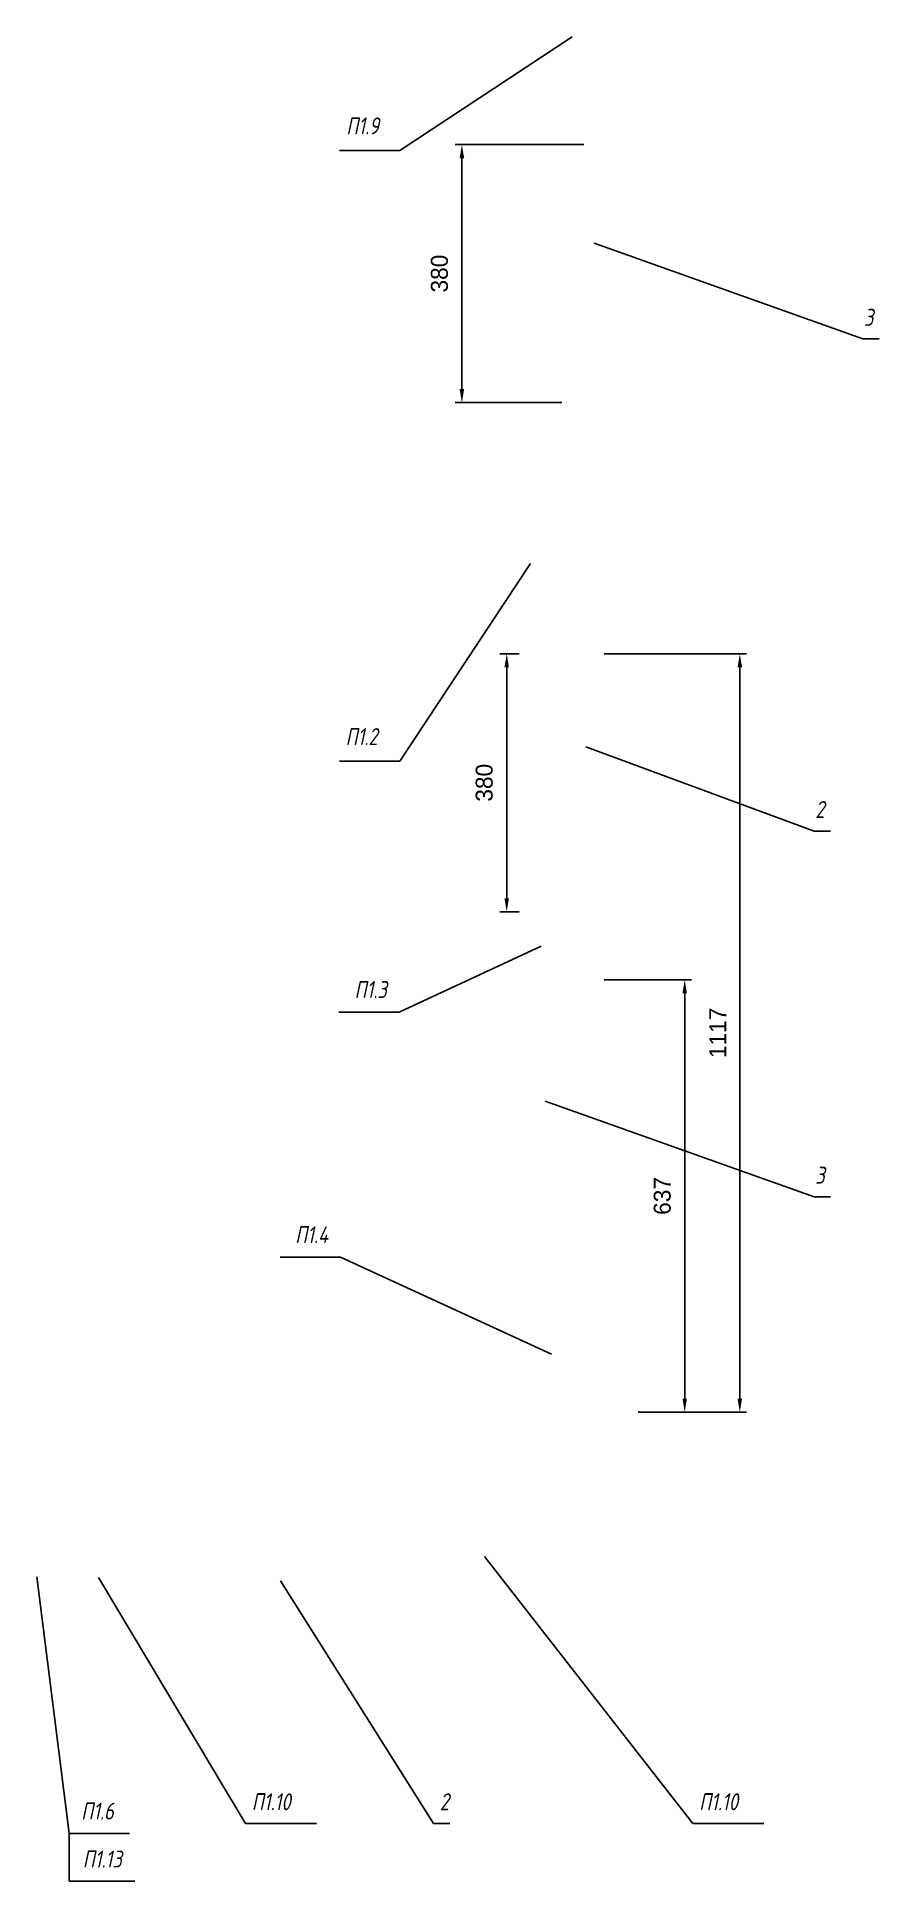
# Model space of a CAD drawing. Header units: millimetres. Extents: x -48331 to 47536, y -69828 to -11916.
# Drawn here: x 7015 to 8257, y -25211 to -22495 of the extents above; entities that cross this region are included whole.
import ezdxf

# ---------------------------------------------------------------- set-up
doc = ezdxf.new("R2010")
doc.units = ezdxf.units.MM
doc.layers.add('21 Приточка', color=7, linetype='Continuous')
doc.styles.get("Standard").update_dxf_attribs({"font": 'Ubuntu-R.ttf'})
doc.styles.add('ГОСТ-ISOCPEUR', font='isocpeui.ttf', dxfattribs={"width": 0.8})
doc.dimstyles.new('ISO-25', dxfattribs={"dimtxt": 2.5, "dimasz": 2.5, "dimexe": 1.25, "dimexo": 0.625, "dimtad": 1, "dimtxsty": 'Standard', "dimcen": 2.5, "dimadec": 0, "dimazin": 0, "dimtfac": 1, "dimtmove": 0, "dimatfit": 3, "dimfxl": 1, "dimarcsym": 0})

msp = doc.modelspace()

# ---------------------------------------------------------------- texts
at = {"layer": '21 Приточка', "linetype": 'Continuous', "lineweight": 35, "style": 'ГОСТ-ISOCPEUR', "width": 0.8}
for s, p in [('П1.9', (7471.2, -22638.4)), ('3', (8234.1, -22920.4)), ('П1.2', (7470.2, -23538)), ('2', (8162.4, -23645.4)), ('П1.3', (7483.4, -23910.6)), ('3', (8162.4, -24184)), ('П1.4', (7395.9, -24271.7)), ('П1.6', (7080.5, -25120.7)), ('П1.10', (7331.9, -25107)), ('2', (7609, -25107)), ('П1.10', (7991.3, -25107)), ('П1.13', (7082.8, -25191.4))]:
    msp.add_text(s, height=25, dxfattribs=at).set_placement(p)

# ---------------------------------------------------------------- blocks, each defined once
blk = doc.blocks.new('*D367')
at = {"layer": '21 Приточка', "color": 0, "lineweight": -2}
for p, q in [((7821.2, -22653.5), (7631.6, -22653.5)), ((7641.6, -23013.5), (7641.6, -22673.5)), ((7788.7, -23033.5), (7631.6, -23033.5))]:
    blk.add_line(p, q, dxfattribs=at)
at = {"layer": '21 Приточка', "color": 0}
for points in [[(7645, -22673.5), (7638.3, -22673.5), (7641.6, -22653.5)], [(7638.3, -23013.5), (7645, -23013.5), (7641.6, -23033.5)]]:
    blk.add_solid(points, dxfattribs=at)
at = {"layer": 'Defpoints', "color": 0}
for p in [(7641.6, -22653.5), (7821.2, -22653.5), (7788.7, -23033.5)]:
    blk.add_point(p, dxfattribs=at)
at = {"layer": '21 Приточка', "color": 0, "linetype": 'Continuous', "insert": (7608.6, -22843.5), "char_height": 25, "attachment_point": 5, "rotation": 90}
blk.add_mtext('380', dxfattribs=at)
blk = doc.blocks.new('*D368')
at = {"layer": '21 Приточка', "color": 0, "lineweight": -2}
for p, q in [((7726.2, -23403.5), (7697.7, -23403.5)), ((7707.7, -23423.5), (7707.7, -23763.5)), ((7726.2, -23783.5), (7697.7, -23783.5))]:
    blk.add_line(p, q, dxfattribs=at)
at = {"layer": '21 Приточка', "color": 0}
for points in [[(7711, -23423.5), (7704.3, -23423.5), (7707.7, -23403.5)], [(7704.3, -23763.5), (7711, -23763.5), (7707.7, -23783.5)]]:
    blk.add_solid(points, dxfattribs=at)
at = {"layer": 'Defpoints', "color": 0}
for p in [(7726.2, -23403.5), (7707.7, -23783.5), (7726.2, -23783.5)]:
    blk.add_point(p, dxfattribs=at)
at = {"layer": '21 Приточка', "color": 0, "linetype": 'Continuous', "insert": (7674.6, -23593.5), "char_height": 25, "attachment_point": 5, "rotation": 90}
blk.add_mtext('380', dxfattribs=at)
blk = doc.blocks.new('*D369')
at = {"layer": '21 Приточка', "color": 0, "lineweight": -2}
for p, q in [((7851.2, -23883.7), (7980, -23883.7)), ((7970, -24500.5), (7970, -23903.7)), ((7901.2, -24520.5), (7980, -24520.5))]:
    blk.add_line(p, q, dxfattribs=at)
at = {"layer": '21 Приточка', "color": 0}
for points in [[(7973.3, -23903.7), (7966.7, -23903.7), (7970, -23883.7)], [(7966.7, -24500.5), (7973.3, -24500.5), (7970, -24520.5)]]:
    blk.add_solid(points, dxfattribs=at)
at = {"layer": 'Defpoints', "color": 0}
for p in [(7851.2, -23883.7), (7970, -23883.7), (7901.2, -24520.5)]:
    blk.add_point(p, dxfattribs=at)
at = {"layer": '21 Приточка', "color": 0, "linetype": 'Continuous', "insert": (7937, -24202.1), "char_height": 25, "attachment_point": 5, "rotation": 90}
blk.add_mtext('637', dxfattribs=at)
blk = doc.blocks.new('*D370')
at = {"layer": '21 Приточка', "color": 0, "lineweight": -2}
for p, q in [((7851.2, -23403.5), (8061.2, -23403.5)), ((8051.2, -24500.5), (8051.2, -23423.5)), ((7901.2, -24520.5), (8061.2, -24520.5))]:
    blk.add_line(p, q, dxfattribs=at)
at = {"layer": '21 Приточка', "color": 0}
for points in [[(8054.6, -23423.5), (8047.9, -23423.5), (8051.2, -23403.5)], [(8047.9, -24500.5), (8054.6, -24500.5), (8051.2, -24520.5)]]:
    blk.add_solid(points, dxfattribs=at)
at = {"layer": 'Defpoints', "color": 0}
for p in [(7851.2, -23403.5), (8051.2, -23403.5), (7901.2, -24520.5)]:
    blk.add_point(p, dxfattribs=at)
at = {"layer": '21 Приточка', "color": 0, "linetype": 'Continuous', "insert": (8018.7, -23962), "char_height": 25, "attachment_point": 5, "rotation": 90}
blk.add_mtext('1117', dxfattribs=at)

# ---------------------------------------------------------------- dimensions: what is measured, and where the dimension line sits
at = {"layer": '21 Приточка'}
for base, p1, p2, picture, middle in [((7641.6, -22653.5), (7788.7, -23033.5), (7821.2, -22653.5), '*D367', (7641.6, -22843.5)), ((7707.7, -23783.5), (7726.2, -23403.5), (7726.2, -23783.5), '*D368', (7707.7, -23593.5)), ((8051.2, -23403.5), (7901.2, -24520.5), (7851.2, -23403.5), '*D370', (8051.2, -23962)), ((7970, -23883.7), (7901.2, -24520.5), (7851.2, -23883.7), '*D369', (7970, -24202.1))]:
    dim = msp.add_linear_dim(base=base, p1=p1, p2=p2, angle=90, dimstyle='ISO-25', override={"dimtxt": 25, "dimasz": 20, "dimexe": 10, "dimexo": 0, "dimgap": 20, "dimdec": 0}, dxfattribs=at)
    dim.commit()
    dim.dimension.update_dxf_attribs({"geometry": picture, "text_midpoint": middle, "dimtype": 160})

# ---------------------------------------------------------------- linework, layer by layer
at = {"layer": '21 Приточка'}
for p in [(7062.8, -25141.4), (7159.7, -25211.4)]:
    msp.add_line(p, (7062.8, -25211.4), dxfattribs=at)
for points in [[(7804.1, -22494.8), (7550.1, -22662.2), (7461.3, -22662.2)], [(7836.4, -22798.7), (8232.5, -22939.7), (8256.6, -22939.7)], [(7742.9, -23270.3), (7550.1, -23561.7), (7461.3, -23561.7)], [(7824.3, -23540.4), (8160.8, -23664.8), (8184.8, -23664.8)], [(7758.6, -23834), (7549.1, -23931.3), (7460.4, -23931.3)], [(7764.6, -24062.3), (8160.8, -24203.3), (8184.8, -24203.3)], [(7773.5, -24435), (7462.7, -24292.4), (7373.9, -24292.4)], [(7674.9, -24733.1), (7982.2, -25126.4), (8086.6, -25126.4)], [(7015.2, -24763), (7062.8, -25141.4), (7151.6, -25141.4)], [(7106.2, -24764.3), (7322.8, -25126.4), (7427.2, -25126.4)], [(7374.3, -24769), (7599.9, -25126.4), (7624, -25126.4)]]:
    msp.add_lwpolyline(points, dxfattribs=at)

msp.set_redraw_order([(e.dxf.handle, doc.entitydb.next_handle()) for e in msp.query("TEXT MTEXT ATTDEF DIMENSION ARC_DIMENSION")])  # texts and dimensions are drawn at this point

doc.saveas('drawing.dxf')
